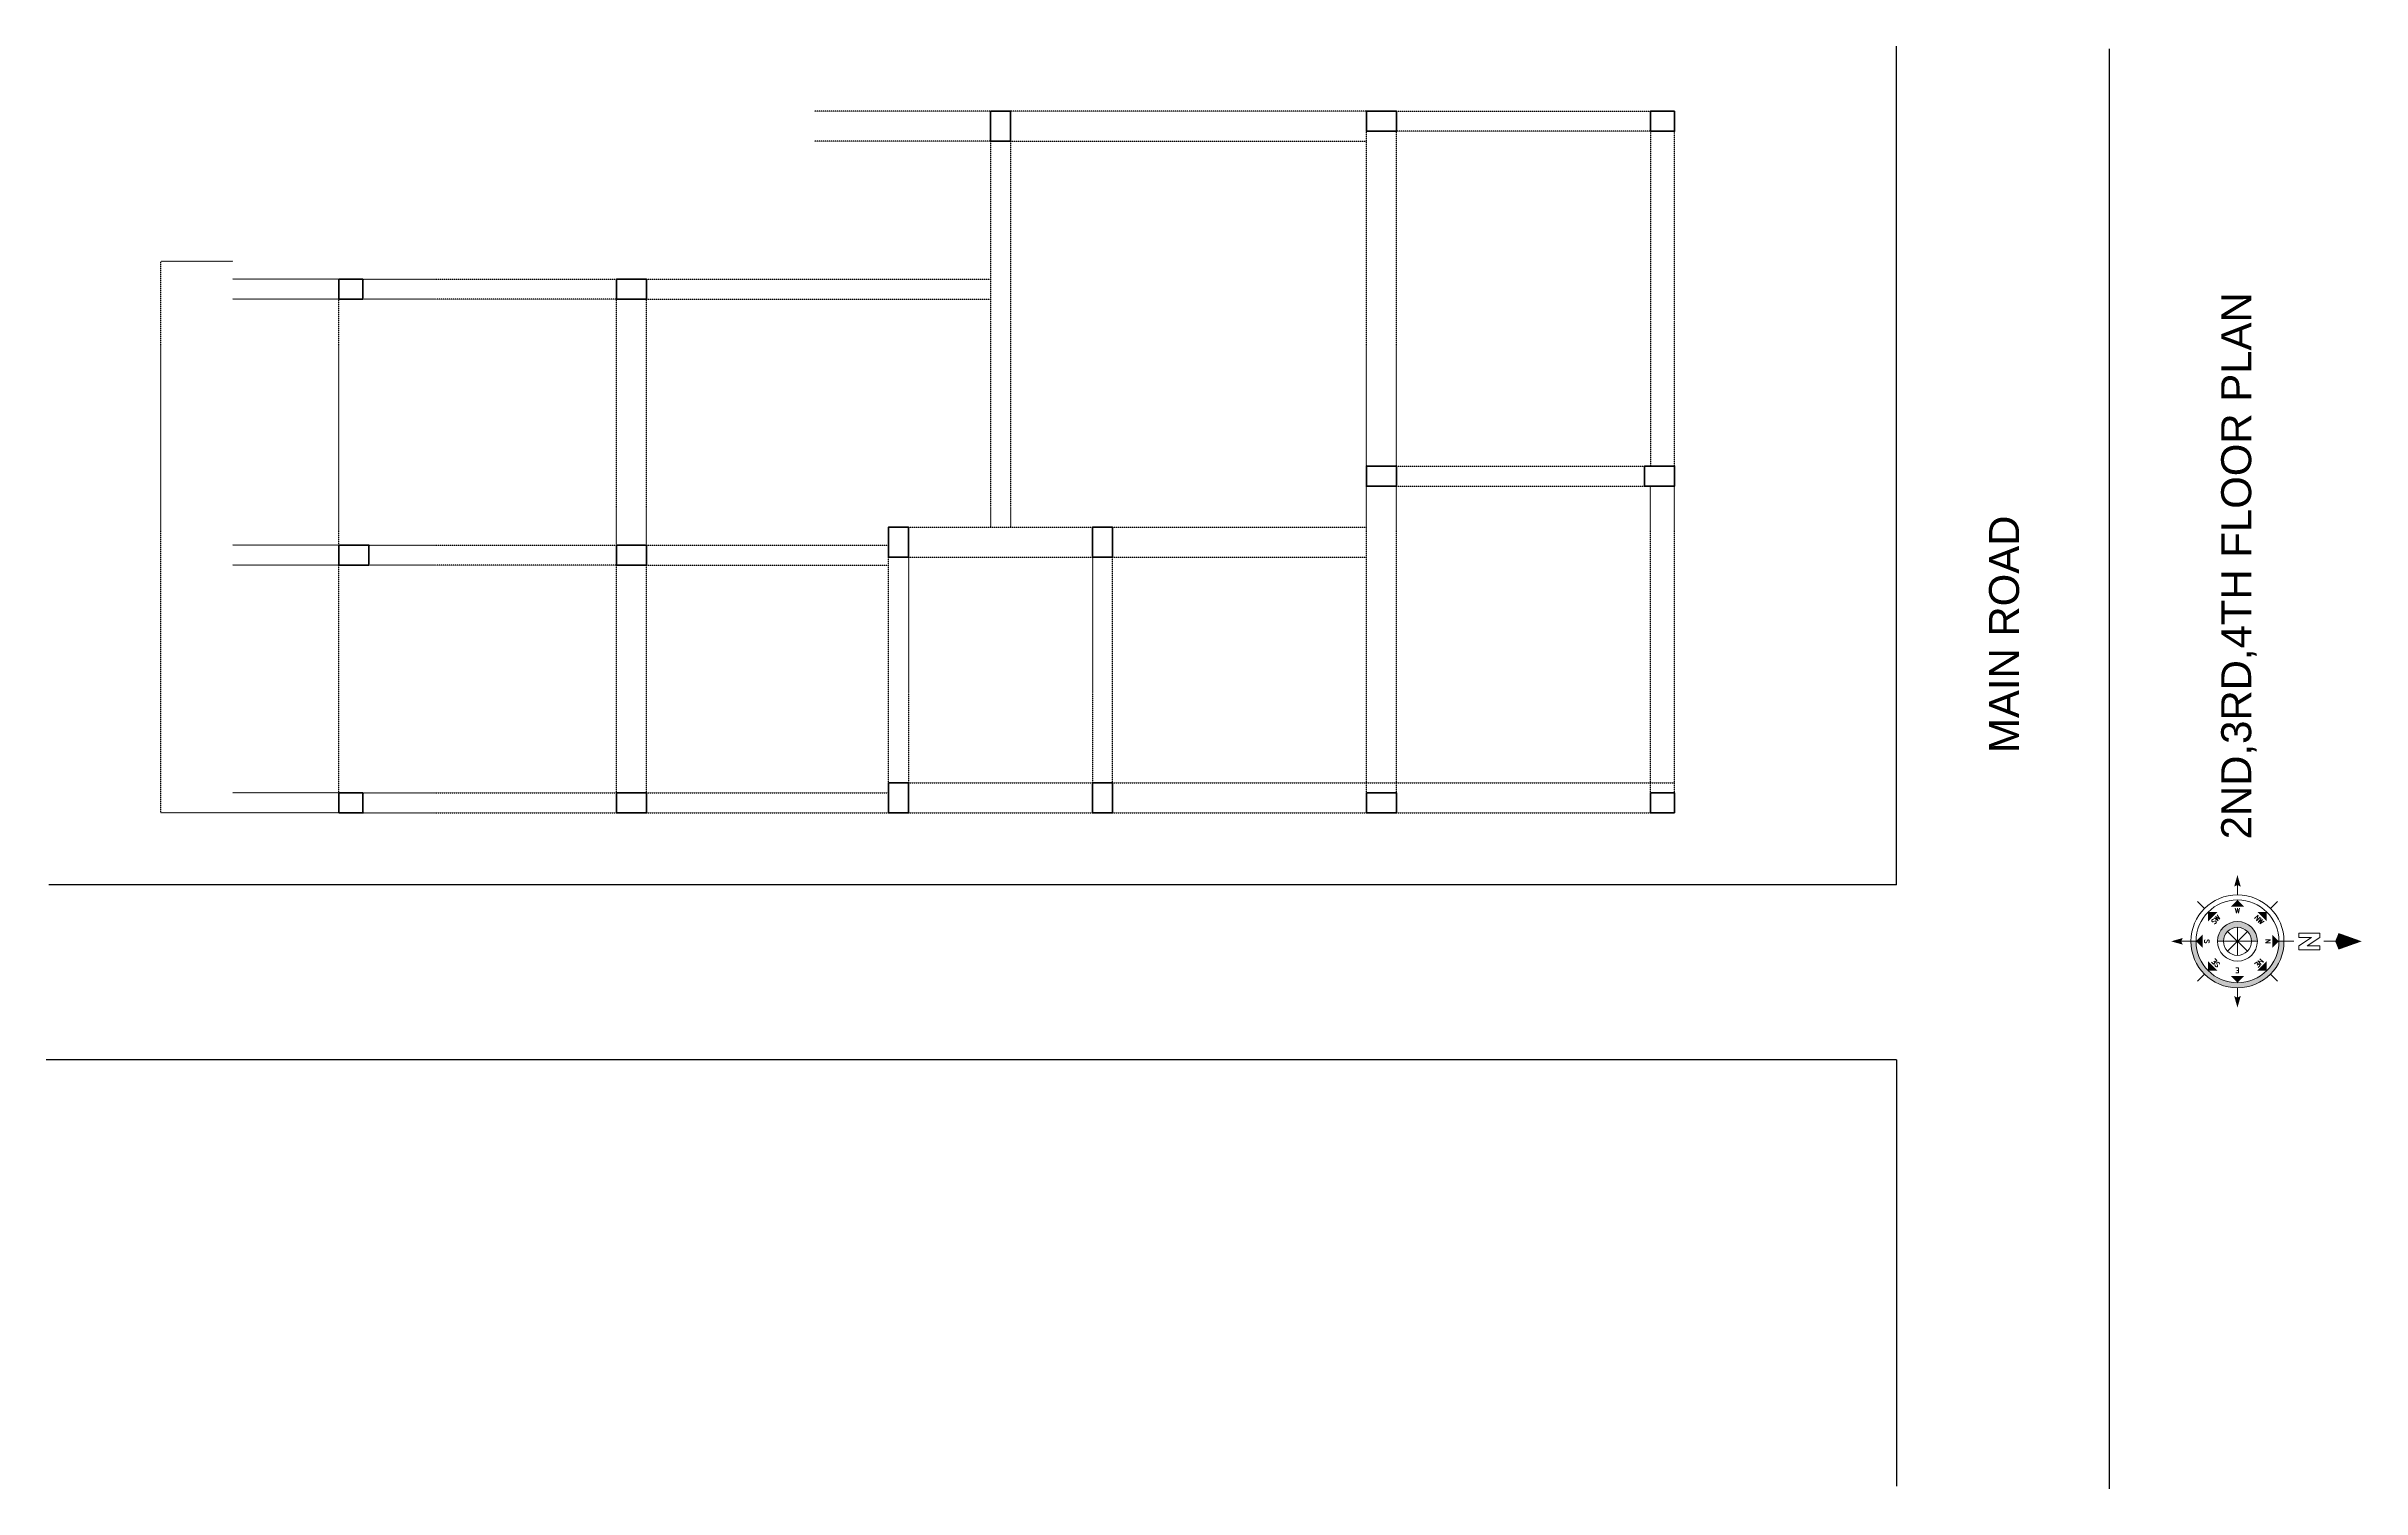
# Model space of a CAD drawing. Header units: inches. Extents: x -54558 to 35158, y -4190 to 41945.
# Drawn here: x -52450 to -51292, y 3616 to 4337 of the extents above; entities that cross this region are included whole.
import ezdxf
from ezdxf.enums import TextEntityAlignment as Align

# ---------------------------------------------------------------- set-up
doc = ezdxf.new("R2010")
doc.units = ezdxf.units.IN
doc.header["$MEASUREMENT"] = 0
doc.linetypes.add('AUDIT_I_190731160832-11', pattern=[0.375, 0.25, -0.125])
doc.linetypes.add('Dash 1_16_', pattern=[3.175, 1.5875, -1.5875])
doc.layers.get('0').update_dxf_attribs({"true_color": 0xe4c8de})
for name, color, linetype, lineweight in [('A-FURN-FIXD', 44, 'Continuous', 9), ('colum', 241, 'Continuous', 40), ('ROAD', 251, 'Continuous', 30)]:
    doc.layers.add(name, color=color, linetype=linetype, lineweight=lineweight)
doc.layers.add('title', color=7, linetype='Continuous')
doc.styles.add('Arial', font='arial.ttf')
doc.styles.add('ROMANS', font='romans.shx', dxfattribs={"width": 0.8})

# ---------------------------------------------------------------- blocks, each defined once
blk = doc.blocks.new('Anno_North_J_Metric')
at = {"layer": 'title', "lineweight": 18}
h = blk.add_hatch(color=256, dxfattribs=at)
h.paths.add_polyline_path([(4.17, 0), (4.68, 0, 1), (-4.68, 0), (-4.17, 0, -1)])
h.paths.add_polyline_path([(-1.41, 0), (-2, 0, 1), (2, 0), (1.41, 0, -1)])
for p, q in [((0, 4.68), (0, 5.67)), ((-3.31, 3.31), (-4.01, 4.01)), ((3.31, 3.31), (4.01, 4.01)), ((-8.67, 0), (-9.83, 0)), ((-8.27, 0.86), (-6.17, 0.86)), ((-8.27, 0.44), (-8.27, 0.86)), ((-7.01, 0.44), (-8.27, 0.44)), ((-8.27, -0.4), (-7.01, 0.44)), ((-6.17, 0.44), (-7.43, -0.4)), ((-6.17, 0.86), (-6.17, 0.44)), ((-4.68, 0), (-5.67, 0)), ((-4.68, 0), (-4.17, 0)), ((1, -1), (-1, 1)), ((1, 1), (-1, -1)), ((-1, 1), (1, -1)), ((-1, -1), (1, 1)), ((0, -1.41), (0, 1.41)), ((0, 1.41), (0, -1.41)), ((1.41, 0), (2, 0)), ((4.68, 0), (4.17, 0)), ((4.68, 0), (5.67, 0)), ((-8.27, -0.82), (-8.27, -0.4)), ((-6.17, -0.82), (-8.27, -0.82)), ((-7.43, -0.4), (-6.17, -0.4)), ((-6.17, -0.4), (-6.17, -0.82)), ((-1.41, 0), (-2, 0)), ((1.41, 0), (-1.41, 0)), ((-1.41, 0), (1.41, 0)), ((-3.31, -3.31), (-4.01, -4.01)), ((3.31, -3.31), (4.01, -4.01)), ((0, -4.68), (0, -5.67))]:
    blk.add_line(p, q, dxfattribs=at)
for radius in [4.68, 4.17, 2, 1.41]:
    blk.add_circle((0, 0), radius, dxfattribs=at)
for points in [[(-0.33, 5.5), (0, 5.67), (0, 6.67)], [(0, 6.67), (0.33, 5.5), (0, 5.67)], [(-2.95, 2.95), (-2, 2.95), (-2.95, 2)], [(0, 4.17), (0.67, 3.5), (-0.67, 3.5)], [(2.95, 2.95), (2.95, 2), (2, 2.95)], [(-9.83, 0), (-10.17, 0.83), (-12.5, 0)], [(-12.5, 0), (-10.17, -0.83), (-9.83, 0)], [(-4.17, 0), (-3.5, 0.67), (-3.5, -0.67)], [(4.17, 0), (3.5, -0.67), (3.5, 0.67)], [(5.5, 0.33), (5.67, 0), (6.67, 0)], [(-2.95, -2.95), (-2.95, -2), (-2, -2.95)], [(2.95, -2.95), (2, -2.95), (2.95, -2)], [(6.67, 0), (5.5, -0.33), (5.67, 0)], [(0, -4.17), (-0.67, -3.5), (0.67, -3.5)], [(0, -6.67), (-0.33, -5.5), (0, -5.67)], [(0.33, -5.5), (0, -5.67), (0, -6.67)]]:
    blk.add_solid(points, dxfattribs=at)
at = {"layer": 'title', "lineweight": 18, "style": 'ROMANS'}
for s, rotation, p in [('NE', 45, (-2, 2)), ('SE', 315, (2, 2)), ('N', 90, (-2.83, 0)), ('S', 90, (3.33, 0)), ('NW', 135, (-2, -2)), ('SW', 225, (2, -2)), ('W', 180, (0, -2.83))]:
    blk.add_text(s, height=0.5, rotation=rotation, dxfattribs=at).set_placement(p, align=Align.CENTER)
blk.add_text('E', height=0.5, dxfattribs=at).set_placement((0, 2.67), align=Align.CENTER)
blk = doc.blocks.new('North')
at = {"layer": 'title', "linetype": 'Dash 1_16_', "lineweight": 20, "xscale": 79.54979519464541, "yscale": 79.54979519464541, "zscale": 79.54979519464541, "rotation": 270}
blk.add_blockref('Anno_North_J_Metric', (8025510, 1107807), dxfattribs=at)

msp = doc.modelspace()

# ---------------------------------------------------------------- linework, layer by layer
at = {"linetype": 'AUDIT_I_190731160832-11', "ltscale": 0.25}
for p, q in [((-51977.35, 4304.69), (-52065.35, 4304.69)), ((-51789.35, 4304.69), (-51967.35, 4304.69)), ((-51774.35, 4304.69), (-51647.35, 4304.69)), ((-51977.35, 4289.69), (-52065.35, 4289.69)), ((-51977.35, 4289.69), (-51977.35, 4096.69)), ((-51967.35, 4289.69), (-51789.35, 4289.69)), ((-51967.35, 4289.69), (-51967.35, 4096.69)), ((-51789.35, 3963.719), (-51789.35, 4294.69)), ((-51647.35, 4294.69), (-51774.35, 4294.69)), ((-51774.35, 3963.719), (-51774.35, 4294.69)), ((-51647.35, 4294.69), (-51647.35, 4127.19)), ((-51635.35, 4127.19), (-51635.35, 4294.69)), ((-52392.35, 3953.719), (-52392.35, 4229.719)), ((-52392.35, 4229.719), (-52356.35, 4229.719)), ((-52303.35, 4220.69), (-52356.35, 4220.69)), ((-52291.35, 4220.69), (-52164.35, 4220.69)), ((-52149.35, 4220.69), (-51977.35, 4220.69)), ((-52303.35, 4210.69), (-52356.35, 4210.69)), ((-52303.35, 3963.719), (-52303.35, 4210.69)), ((-52164.35, 4210.69), (-52291.35, 4210.69)), ((-52164.35, 4087.69), (-52164.35, 4210.69)), ((-52149.35, 4087.69), (-52149.35, 4210.69)), ((-52149.35, 4210.69), (-51977.35, 4210.69)), ((-51774.35, 4127.19), (-51650.35, 4127.19)), ((-51774.35, 4117.19), (-51650.35, 4117.19)), ((-51647.35, 3963.719), (-51647.35, 4117.19)), ((-51635.35, 3963.719), (-51635.35, 4117.19)), ((-52303.35, 4087.69), (-52356.35, 4087.69)), ((-52288.35, 4087.69), (-52164.35, 4087.69)), ((-52149.35, 4087.69), (-52028.35, 4087.69)), ((-52018.35, 4096.69), (-51926.35, 4096.69)), ((-51916.35, 4096.69), (-51789.35, 4096.69)), ((-52303.35, 4077.69), (-52356.35, 4077.69)), ((-52164.35, 4077.69), (-52288.35, 4077.69)), ((-52164.35, 3963.719), (-52164.35, 4077.69)), ((-52149.35, 4077.69), (-52028.35, 4077.69)), ((-52149.35, 3963.719), (-52149.35, 4077.69)), ((-52028.35, 3968.719), (-52028.35, 4081.69)), ((-52018.35, 4081.69), (-52018.35, 3968.719)), ((-52018.35, 4081.69), (-51926.35, 4081.69)), ((-51926.35, 4081.69), (-51926.35, 3968.719)), ((-51916.35, 3968.719), (-51916.35, 4081.69)), ((-51916.35, 4081.69), (-51789.35, 4081.69)), ((-52303.35, 3963.719), (-52356.35, 3963.719)), ((-52291.35, 3963.719), (-52164.35, 3963.719)), ((-52149.35, 3963.719), (-52028.35, 3963.719)), ((-52018.35, 3968.719), (-51926.35, 3968.719)), ((-51916.35, 3968.719), (-51635.35, 3968.719)), ((-52356.35, 3953.719), (-52392.35, 3953.719)), ((-52303.35, 3953.719), (-52356.35, 3953.719)), ((-52291.35, 3953.719), (-52164.35, 3953.719)), ((-52149.35, 3953.719), (-52028.35, 3953.719)), ((-52018.35, 3953.719), (-51926.35, 3953.719)), ((-51916.35, 3953.719), (-51789.35, 3953.719)), ((-51774.35, 3953.719), (-51647.35, 3953.719))]:
    msp.add_line(p, q, dxfattribs=at)
at = {"layer": 'colum'}
for points in [[(-51967.35, 4304.69), (-51977.35, 4304.69), (-51977.35, 4289.69), (-51967.35, 4289.69)], [(-51774.35, 4304.69), (-51774.35, 4294.69), (-51789.35, 4294.69), (-51789.35, 4304.69)], [(-51635.35, 4304.69), (-51635.35, 4294.69), (-51647.35, 4294.69), (-51647.35, 4304.69)], [(-52303.35, 4220.69), (-52303.35, 4210.69), (-52291.35, 4210.69), (-52291.35, 4220.69)], [(-52164.35, 4220.69), (-52164.35, 4210.69), (-52149.35, 4210.69), (-52149.35, 4220.69)], [(-51774.35, 4117.19), (-51774.35, 4127.19), (-51789.35, 4127.19), (-51789.35, 4117.19)], [(-51635.35, 4117.19), (-51635.35, 4127.19), (-51650.35, 4127.19), (-51650.35, 4117.19)], [(-52303.35, 4077.69), (-52303.35, 4087.69), (-52288.35, 4087.69), (-52288.35, 4077.69)], [(-52164.35, 4077.69), (-52164.35, 4087.69), (-52149.35, 4087.69), (-52149.35, 4077.69)], [(-52018.35, 4096.69), (-52028.35, 4096.69), (-52028.35, 4081.69), (-52018.35, 4081.69)], [(-51916.35, 4096.69), (-51926.35, 4096.69), (-51926.35, 4081.69), (-51916.35, 4081.69)], [(-52303.35, 3953.719), (-52303.35, 3963.719), (-52291.35, 3963.719), (-52291.35, 3953.719)], [(-52164.35, 3953.719), (-52164.35, 3963.719), (-52149.35, 3963.719), (-52149.35, 3953.719)], [(-52018.35, 3968.719), (-52028.35, 3968.719), (-52028.35, 3953.719), (-52018.35, 3953.719)], [(-51916.35, 3968.719), (-51926.35, 3968.719), (-51926.35, 3953.719), (-51916.35, 3953.719)], [(-51774.35, 3953.719), (-51774.35, 3963.719), (-51789.35, 3963.719), (-51789.35, 3953.719)], [(-51635.35, 3953.719), (-51635.35, 3963.719), (-51647.35, 3963.719), (-51647.35, 3953.719)]]:
    msp.add_lwpolyline(points, close=True, dxfattribs=at)
at = {"layer": 'ROAD'}
for p, q in [((-51524.35, 3917.826), (-51524.35, 4337.191)), ((-51417.87, 3615.729), (-51417.87, 4335.877)), ((-51524.35, 3917.826), (-52448.284, 3917.826)), ((-51524.35, 3830.267), (-52449.547, 3830.267)), ((-51524.35, 3830.267), (-51524.35, 3617.043))]:
    msp.add_line(p, q, dxfattribs=at)

# ---------------------------------------------------------------- block references
at = {"layer": 'A-FURN-FIXD', "lineweight": 30, "xscale": 0.0625, "yscale": 0.0625, "zscale": 0.0625, "rotation": 270}
msp.add_blockref('North', (-120591.809, 505483.892), dxfattribs=at)

# ---------------------------------------------------------------- texts
at = {"char_height": 15, "attachment_point": 1, "rotation": 90, "style": 'Arial'}
for s, insert, width in [('2ND,3RD,4TH FLOOR PLAN', (-51362.006, 3940.539), 343.72885), ('MAIN ROAD', (-51478.095, 3983.736), 161.39351)]:
    msp.add_mtext(s, dxfattribs=dict(at, insert=insert, width=width))

doc.saveas('drawing.dxf')
